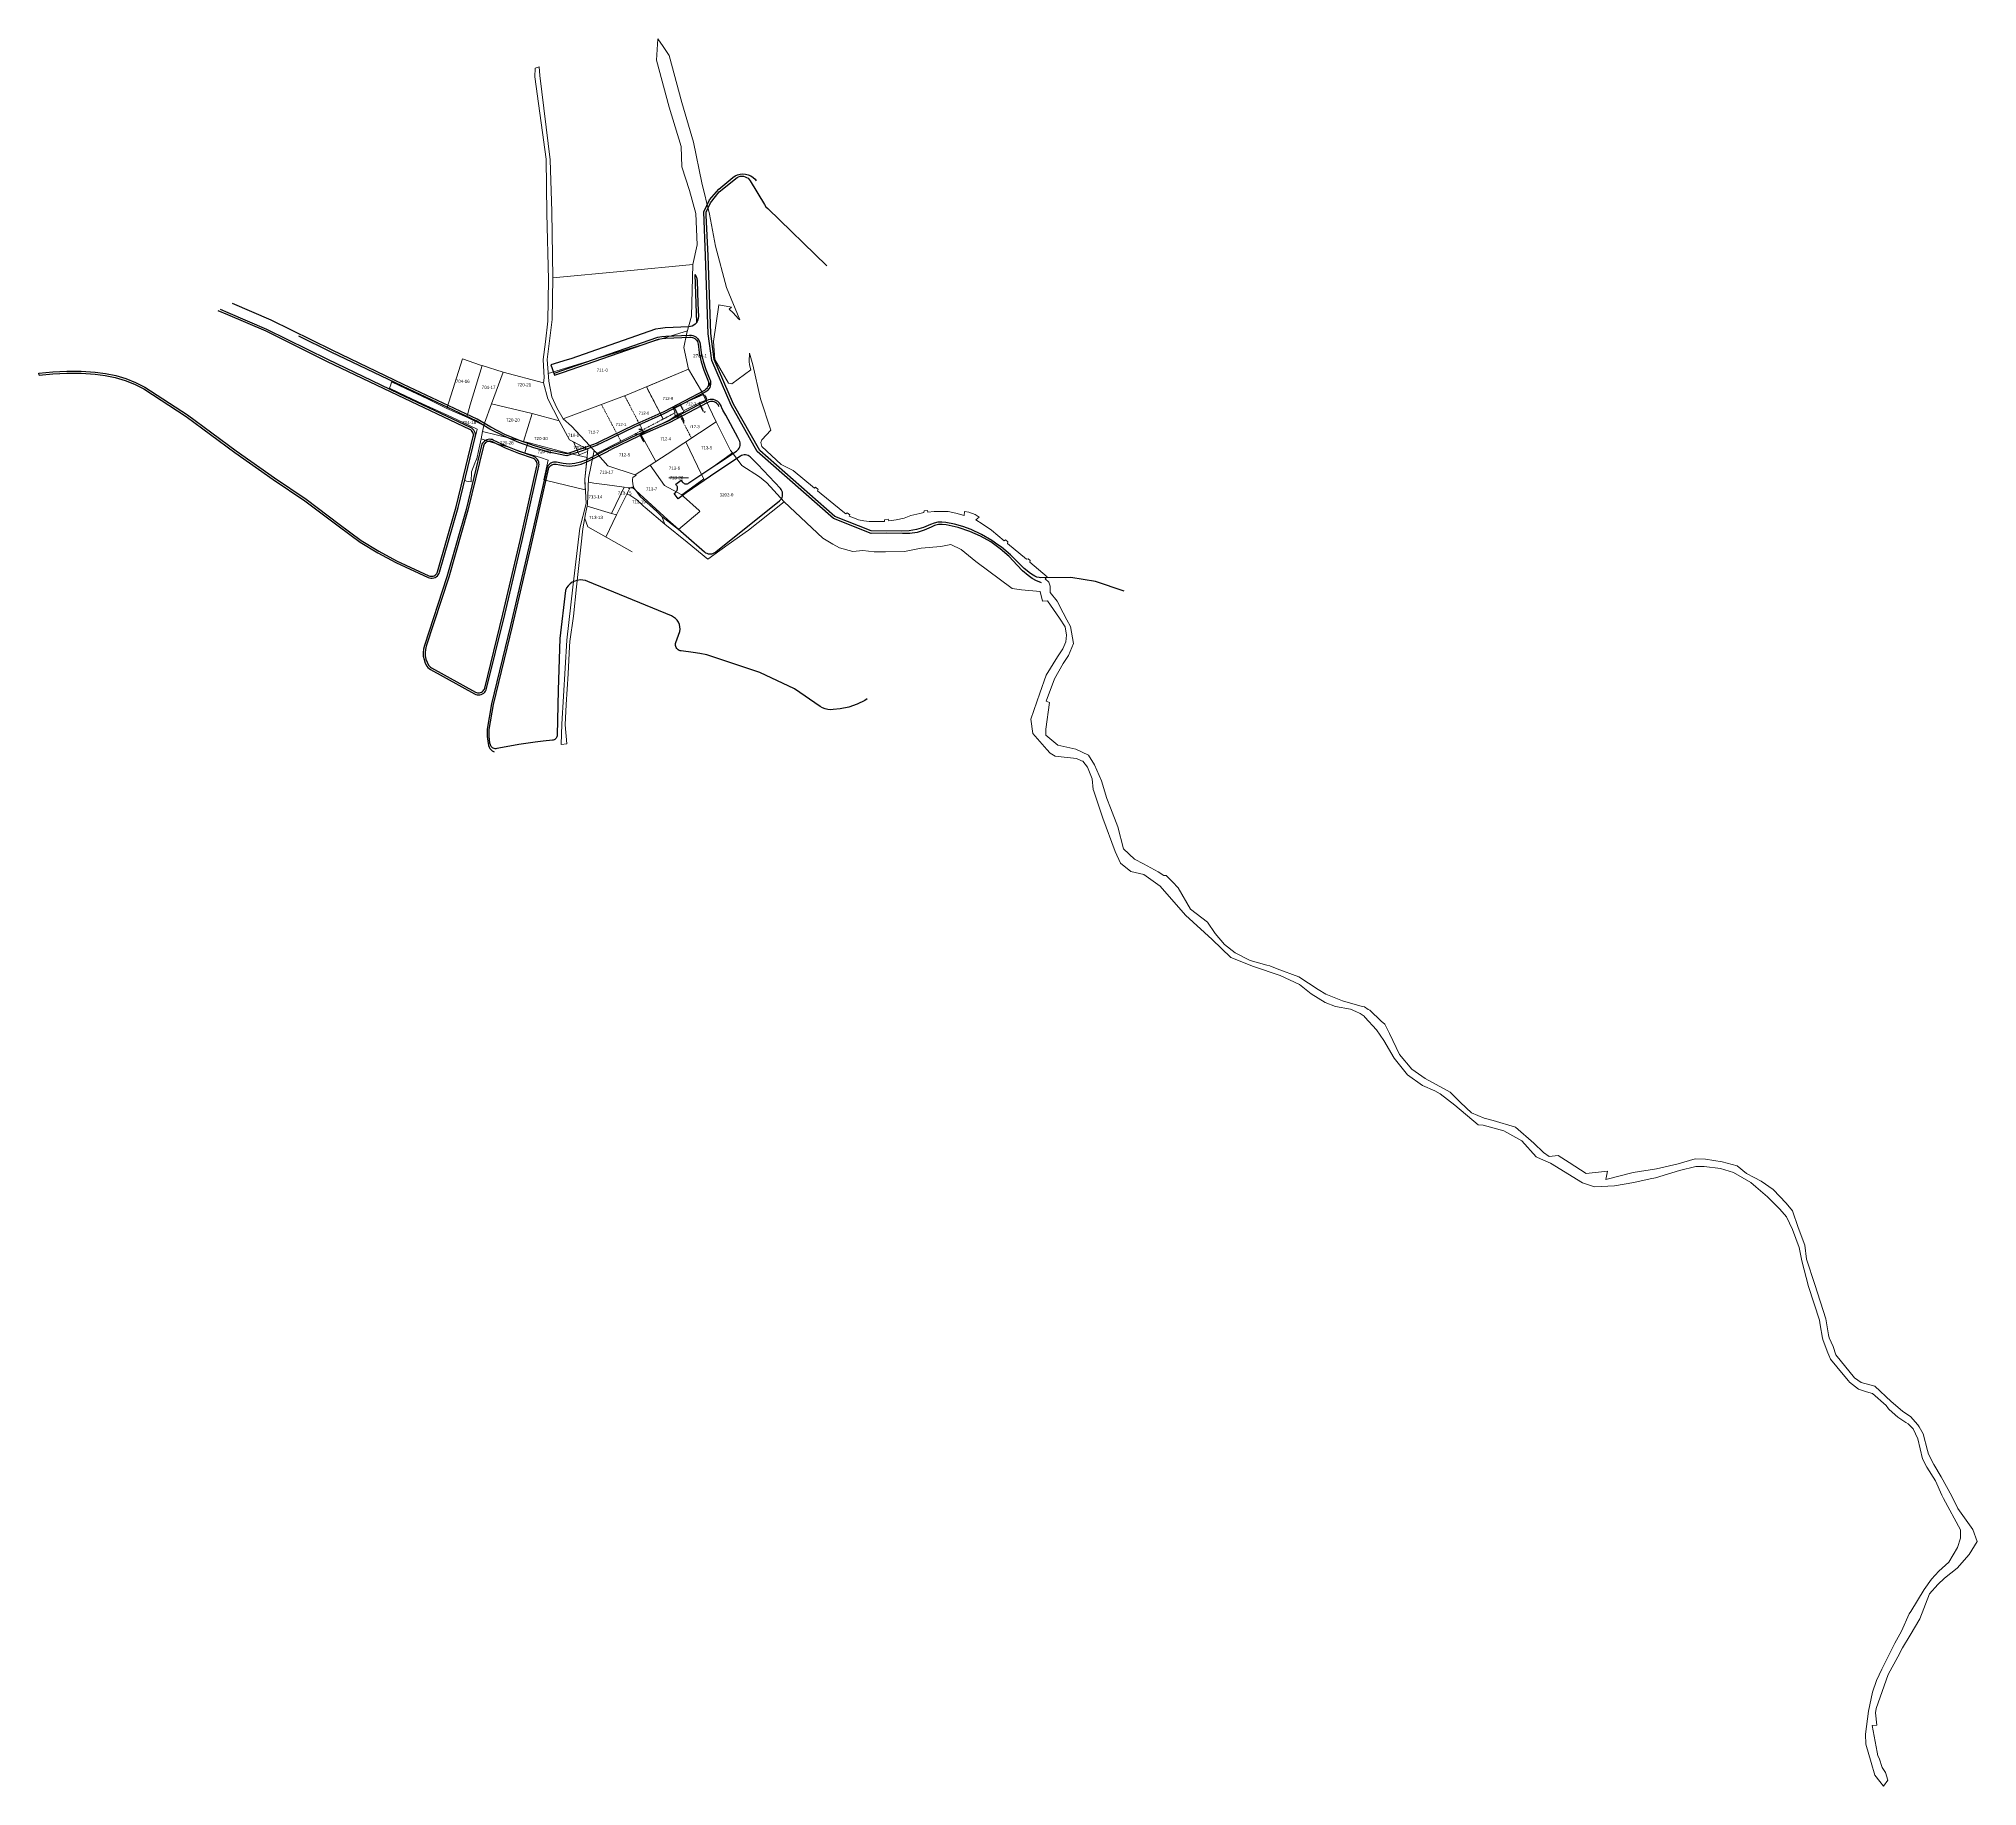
# Model space of a CAD drawing. Header units: metres. Extents: x 7511535 to 7512702, y 4691584 to 4692636.
import ezdxf

# ---------------------------------------------------------------- set-up
doc = ezdxf.new("R2010")
doc.units = ezdxf.units.M
doc.header["$PDMODE"] = 32
doc.header["$PDSIZE"] = 0.75
doc.linetypes.add('DASHED', pattern=[0.75, 0.5, -0.25])
doc.layers.get('Defpoints').update_dxf_attribs({"lineweight": 0})
for name, color, linetype, lineweight in [('nr parcelat-mungese', 157, 'Continuous', 0), ('nr riregjistrim', 1, 'Continuous', 0), ('Nr-Baz', 250, 'Continuous', 0), ('Nr-Kojshi', 251, 'Continuous', 0), ('Parc-Baz', 7, 'Continuous', 0), ('Parc-Kojshi', 251, 'Continuous', 0), ('Parcela Baze', 7, 'Continuous', 0), ('parcelat-mungese', 157, 'Continuous', 0), ('pjesa per trajtim', 3, 'Continuous', 0), ('vijat rregullim', 1, 'Continuous', 0)]:
    doc.layers.add(name, color=color, linetype=linetype, lineweight=lineweight)
doc.layers.add('projekti-c', color=7, linetype='Continuous')
doc.layers.add('xhadet', color=5, linetype='Continuous')
doc.styles.get("Standard").update_dxf_attribs({"font": 'arial.ttf'})
doc.dimstyles.get("Standard").update_dxf_attribs({"dimtxt": 1.5, "dimasz": 0.18, "dimexe": 0.18, "dimexo": 0.0625, "dimgap": 0.09, "dimtad": 1, "dimtoh": 1, "dimzin": 0, "dimdsep": 46, "dimtxsty": 'Standard', "dimcen": 0.09, "dimse1": 1, "dimse2": 1, "dimsd1": 1, "dimsd2": 1, "dimadec": 0, "dimazin": 0, "dimtfac": 1, "dimtofl": 0, "dimtmove": 0, "dimatfit": 3, "dimfxl": 1, "dimtolj": 1, "dimtzin": 0, "dimarcsym": 0})

# ---------------------------------------------------------------- blocks, each defined once
blk = doc.blocks.new('*D61')
at = {"layer": 'Defpoints', "color": 0, "transparency": 16777216}
for p in [(7511920.6, 4692409.9), (7511923.1, 4692404.8), (7511923.8, 4692405.1)]:
    blk.add_point(p, dxfattribs=at)
at = {"layer": 'projekti-c', "color": 0, "lineweight": -2, "transparency": 16777216}
for p, q in [((7511920.7, 4692409.9), (7511921.4, 4692410.2)), ((7511921.5, 4692409.7), (7511923.5, 4692405.6)), ((7511923.1, 4692404.8), (7511923.8, 4692405.1))]:
    blk.add_line(p, q, dxfattribs=at)
at = {"layer": 'projekti-c', "color": 0, "transparency": 16777216}
for points in [[(7511921.6, 4692409.8), (7511921.4, 4692409.7), (7511921.3, 4692410.2)], [(7511923.6, 4692405.6), (7511923.5, 4692405.5), (7511923.8, 4692405.1)]]:
    blk.add_solid(points, dxfattribs=at)
at = {"layer": 'projekti-c', "color": 0, "transparency": 16777216, "insert": (7511922.9, 4692407.8), "char_height": 0.75, "attachment_point": 5, "rotation": 296.0459}
blk.add_mtext('\\A1;5.66', dxfattribs=at)
blk = doc.blocks.new('*D62')
at = {"layer": 'Defpoints', "color": 0, "transparency": 16777216}
for p in [(7511932.7, 4692416.3), (7511933.4, 4692416.7), (7511936.3, 4692411.3)]:
    blk.add_point(p, dxfattribs=at)
at = {"layer": 'projekti-c', "color": 0, "lineweight": -2, "transparency": 16777216}
for p, q in [((7511933.4, 4692416.7), (7511932.7, 4692416.3)), ((7511935.4, 4692411.3), (7511933, 4692415.9)), ((7511936.3, 4692411.2), (7511935.6, 4692410.8))]:
    blk.add_line(p, q, dxfattribs=at)
at = {"layer": 'projekti-c', "color": 0, "transparency": 16777216}
for points in [[(7511933, 4692415.9), (7511932.9, 4692415.8), (7511932.7, 4692416.3)], [(7511935.5, 4692411.4), (7511935.3, 4692411.3), (7511935.6, 4692410.9)]]:
    blk.add_solid(points, dxfattribs=at)
at = {"layer": 'projekti-c', "color": 0, "transparency": 16777216, "insert": (7511934.6, 4692413.8), "char_height": 0.75, "attachment_point": 5, "rotation": 298.1403}
blk.add_mtext('\\A1;6.17', dxfattribs=at)
blk = doc.blocks.new('*D63')
at = {"layer": 'Defpoints', "color": 0, "transparency": 16777216}
for p in [(7511897.7, 4692397.7), (7511899.2, 4692393.1), (7511899.8, 4692393.4)]:
    blk.add_point(p, dxfattribs=at)
at = {"layer": 'projekti-c', "color": 0, "lineweight": -2, "transparency": 16777216}
for p, q in [((7511897.7, 4692397.7), (7511897, 4692397.4)), ((7511897.3, 4692397), (7511899, 4692393.6)), ((7511899.8, 4692393.4), (7511899.1, 4692393.1))]:
    blk.add_line(p, q, dxfattribs=at)
at = {"layer": 'projekti-c', "color": 0, "transparency": 16777216}
for points in [[(7511897.4, 4692397), (7511897.3, 4692396.9), (7511897.1, 4692397.4)], [(7511899.1, 4692393.6), (7511898.9, 4692393.5), (7511899.2, 4692393.1)]]:
    blk.add_solid(points, dxfattribs=at)
at = {"layer": 'projekti-c', "color": 0, "transparency": 16777216, "insert": (7511898.6, 4692395.5), "char_height": 0.75, "attachment_point": 5, "rotation": 296.0459}
blk.add_mtext('\\A1;4.80', dxfattribs=at)
blk = doc.blocks.new('*D64')
at = {"layer": 'Defpoints', "color": 0, "transparency": 16777216}
for p in [(7511935.2, 4692421.5), (7511936.8, 4692418.2), (7511937.3, 4692418.4)]:
    blk.add_point(p, dxfattribs=at)
at = {"layer": 'projekti-c', "color": 0, "lineweight": -2, "transparency": 16777216}
for p, q in [((7511935.2, 4692421.6), (7511935.8, 4692421.8)), ((7511935.9, 4692421.3), (7511937.1, 4692418.9)), ((7511936.8, 4692418.2), (7511937.4, 4692418.5))]:
    blk.add_line(p, q, dxfattribs=at)
at = {"layer": 'projekti-c', "color": 0, "transparency": 16777216}
for points in [[(7511936, 4692421.4), (7511935.9, 4692421.3), (7511935.7, 4692421.8)], [(7511937.2, 4692418.9), (7511937, 4692418.8), (7511937.3, 4692418.4)]]:
    blk.add_solid(points, dxfattribs=at)
at = {"layer": 'projekti-c', "color": 0, "transparency": 16777216, "insert": (7511936.9, 4692420.3), "char_height": 0.75, "attachment_point": 5, "rotation": 295.3609}
blk.add_mtext('\\A1;3.72', dxfattribs=at)
blk = doc.blocks.new('*D65')
at = {"layer": 'Defpoints', "color": 0, "transparency": 16777216}
for p in [(7511921.6, 4692415.4), (7511921.6, 4692415.4), (7511923.3, 4692411.6)]:
    blk.add_point(p, dxfattribs=at)
at = {"layer": 'projekti-c', "color": 0, "lineweight": -2, "transparency": 16777216}
for p, q in [((7511921.6, 4692415.5), (7511921.7, 4692415.5)), ((7511923.1, 4692412.1), (7511921.8, 4692415)), ((7511923.3, 4692411.7), (7511923.4, 4692411.7))]:
    blk.add_line(p, q, dxfattribs=at)
at = {"layer": 'projekti-c', "color": 0, "transparency": 16777216}
for points in [[(7511921.9, 4692415), (7511921.7, 4692415), (7511921.6, 4692415.4)], [(7511923.1, 4692412.1), (7511923, 4692412.1), (7511923.3, 4692411.6)]]:
    blk.add_solid(points, dxfattribs=at)
at = {"layer": 'projekti-c', "color": 0, "transparency": 16777216, "insert": (7511922.8, 4692413.7), "char_height": 0.75, "attachment_point": 5, "rotation": 294.1266}
blk.add_mtext('\\A1;4.16', dxfattribs=at)
blk = doc.blocks.new('*D66')
at = {"layer": 'Defpoints', "color": 0, "transparency": 16777216}
for p in [(7511918.3, 4692410.6), (7511918.6, 4692408.6), (7511919.3, 4692409)]:
    blk.add_point(p, dxfattribs=at)
at = {"layer": 'projekti-c', "color": 0, "lineweight": -2, "transparency": 16777216}
for p, q in [((7511918.3, 4692410.6), (7511917.5, 4692410.2)), ((7511917.9, 4692409.8), (7511918.3, 4692409)), ((7511919.2, 4692409), (7511918.5, 4692408.6)), ((7511918.6, 4692408.6), (7511918.8, 4692408.2)), ((7511918.8, 4692408.2), (7511920.7, 4692408.2))]:
    blk.add_line(p, q, dxfattribs=at)
at = {"layer": 'projekti-c', "color": 0, "transparency": 16777216}
for points in [[(7511917.9, 4692409.8), (7511917.8, 4692409.7), (7511917.6, 4692410.2)], [(7511918.4, 4692409.1), (7511918.2, 4692409), (7511918.6, 4692408.6)]]:
    blk.add_solid(points, dxfattribs=at)
at = {"layer": 'projekti-c', "color": 0, "transparency": 16777216, "insert": (7511919.8, 4692408.6), "char_height": 0.75, "attachment_point": 5}
blk.add_mtext('\\A1;1.86', dxfattribs=at)
blk = doc.blocks.new('*D67')
at = {"layer": 'Defpoints', "color": 0, "transparency": 16777216}
for p in [(7511917.2, 4692413.5), (7511919.3, 4692409), (7511919.9, 4692409.3)]:
    blk.add_point(p, dxfattribs=at)
at = {"layer": 'projekti-c', "color": 0, "lineweight": -2, "transparency": 16777216}
for p, q in [((7511917.2, 4692413.5), (7511917.9, 4692413.8)), ((7511918, 4692413.3), (7511919.7, 4692409.8)), ((7511919.3, 4692409), (7511920, 4692409.4))]:
    blk.add_line(p, q, dxfattribs=at)
at = {"layer": 'projekti-c', "color": 0, "transparency": 16777216}
for points in [[(7511918.1, 4692413.4), (7511918, 4692413.3), (7511917.8, 4692413.8)], [(7511919.8, 4692409.8), (7511919.6, 4692409.8), (7511919.9, 4692409.3)]]:
    blk.add_solid(points, dxfattribs=at)
at = {"layer": 'projekti-c', "color": 0, "transparency": 16777216, "insert": (7511919.3, 4692411.7), "char_height": 0.75, "attachment_point": 5, "rotation": 295.0328}
blk.add_mtext('\\A1;4.90', dxfattribs=at)
blk = doc.blocks.new('*D68')
at = {"layer": 'Defpoints', "color": 0, "transparency": 16777216}
for p in [(7511896.9, 4692399.2), (7511897.7, 4692397.7), (7511898.7, 4692400.2)]:
    blk.add_point(p, dxfattribs=at)
at = {"layer": 'projekti-c', "color": 0, "lineweight": -2, "transparency": 16777216}
for p, q in [((7511898.5, 4692400.6), (7511896.5, 4692400.6)), ((7511896.9, 4692399.2), (7511898.8, 4692400.2)), ((7511897.7, 4692397.7), (7511899.6, 4692398.7)), ((7511898.7, 4692400.2), (7511898.5, 4692400.6)), ((7511899.3, 4692399.1), (7511898.9, 4692399.8))]:
    blk.add_line(p, q, dxfattribs=at)
at = {"layer": 'projekti-c', "color": 0, "transparency": 16777216}
for points in [[(7511899, 4692399.8), (7511898.9, 4692399.7), (7511898.7, 4692400.2)], [(7511899.4, 4692399.2), (7511899.2, 4692399.1), (7511899.5, 4692398.7)]]:
    blk.add_solid(points, dxfattribs=at)
at = {"layer": 'projekti-c', "color": 0, "transparency": 16777216, "insert": (7511897.5, 4692401.1), "char_height": 0.75, "attachment_point": 5}
blk.add_mtext('\\A1;1.73', dxfattribs=at)

msp = doc.modelspace()

# ---------------------------------------------------------------- linework, layer by layer
at = {"layer": 'Parc-Baz', "flags": 128}
msp.add_lwpolyline([(7511942.993, 4692405.116), (7511913.452, 4692385.678), (7511902.611, 4692378.579), (7511894.291, 4692373.23), (7511877.791, 4692378.6), (7511870.102, 4692387.2), (7511870.032, 4692387.28), (7511869.842, 4692387.49), (7511869.532, 4692387.82), (7511855.942, 4692402.56), (7511850.842, 4692406.99), (7511889.413, 4692421.428), (7511926.304, 4692436.845), (7511934.243, 4692423.576)], close=True, dxfattribs=at)
at = {"layer": 'Parc-Kojshi', "flags": 128}
for points in [[(7511922.338, 4692558.69), (7511921.869, 4692570.87), (7511914.649, 4692594.569), (7511907.05, 4692622.838), (7511907.921, 4692635.707), (7511911.211, 4692631.017), (7511914.8, 4692625.687), (7511922.319, 4692597.438), (7511929.399, 4692573.469), (7511934.488, 4692548.92), (7511939.017, 4692530.111), (7511942.596, 4692510.841), (7511949.295, 4692485.922), (7511957.167, 4692466.535), (7511956.405, 4692467.183), (7511953.275, 4692470.733), (7511950.915, 4692472.953), (7511952.155, 4692474.133), (7511944.615, 4692475.523), (7511941.484, 4692453.574), (7511942.294, 4692442.655), (7511950.453, 4692428.365), (7511952.433, 4692427.925), (7511963.864, 4692436.394), (7511963.094, 4692439.334), (7511962.864, 4692441.404), (7511963.089, 4692446.399), (7511965.014, 4692439.454), (7511969.643, 4692419.044), (7511975.882, 4692400.075), (7511970.432, 4692394.226), (7511969.802, 4692392.676), (7511970.412, 4692390.216), (7511982.192, 4692379.356), (7511989.322, 4692375.776), (7512002.111, 4692365.206), (7512002.731, 4692365.836), (7512004.481, 4692364.366), (7512004.091, 4692363.636), (7512019.171, 4692351.116), (7512021.061, 4692349.675), (7512021.771, 4692350.405), (7512023.541, 4692349.225), (7512023.161, 4692348.425), (7512026.181, 4692347.055), (7512028.691, 4692346.225), (7512031.9, 4692345.545), (7512035.04, 4692345.025), (7512038.46, 4692345.075), (7512044.361, 4692345.165), (7512044.411, 4692346.095), (7512046.601, 4692346.455), (7512046.961, 4692345.545), (7512051.371, 4692346.224), (7512056.211, 4692347.214), (7512060.221, 4692348.684), (7512065.611, 4692349.974), (7512068.051, 4692350.543), (7512068.191, 4692351.533), (7512070.261, 4692351.673), (7512070.391, 4692350.753), (7512074.171, 4692351.093), (7512078.411, 4692351.193), (7512082.601, 4692351.123), (7512087.281, 4692350.063), (7512092.331, 4692348.833), (7512092.471, 4692351.202), (7512095.101, 4692350.642), (7512098.861, 4692349.262), (7512101.241, 4692347.792), (7512099.341, 4692346.112), (7512103.131, 4692343.802), (7512108.67, 4692339.832), (7512116.42, 4692333.452), (7512117.12, 4692334.092), (7512118.64, 4692332.792), (7512118.3, 4692331.832), (7512129.85, 4692322.432), (7512130.76, 4692322.652), (7512132.02, 4692321.612), (7512131.75, 4692320.702), (7512142.269, 4692311.752), (7512141.009, 4692310.642), (7512143.279, 4692308.532), (7512143.999, 4692306.202), (7512144.089, 4692302.393), (7512148.299, 4692297.223), (7512151.809, 4692290.093), (7512154.169, 4692285.913), (7512156.268, 4692281.903), (7512158.018, 4692271.773), (7512155.048, 4692264.534), (7512151.898, 4692259.664), (7512146.737, 4692250.445), (7512141.597, 4692236.906), (7512143.627, 4692236.266), (7512141.366, 4692220.096), (7512141.466, 4692216.477), (7512148.646, 4692210.436), (7512159.446, 4692208.126), (7512167.196, 4692204.526), (7512170.835, 4692198.646), (7512175.025, 4692189.106), (7512178.165, 4692178.387), (7512180.434, 4692172.797), (7512184.724, 4692161.327), (7512188.164, 4692148.178), (7512194.883, 4692141.948), (7512200.16, 4692139.04), (7512209.013, 4692134.157), (7512212.413, 4692132.117), (7512213.943, 4692132.087), (7512217.593, 4692128.277), (7512221.053, 4692124.637), (7512228.582, 4692111.838), (7512238.662, 4692103.868), (7512243.357, 4692097.165), (7512249.052, 4692090.448), (7512255.326, 4692085.394), (7512264.351, 4692080.878), (7512274.375, 4692078.12), (7512276.241, 4692077.627), (7512280.651, 4692075.927), (7512293.761, 4692071.107), (7512305.371, 4692063.477), (7512309.931, 4692060.637), (7512319.91, 4692056.626), (7512331.88, 4692053.266), (7512333.18, 4692052.926), (7512335.42, 4692051.366), (7512336.43, 4692051.046), (7512343.32, 4692044.446), (7512345.48, 4692042.536), (7512348.21, 4692036.906), (7512354.369, 4692024.316), (7512361.759, 4692015.376), (7512369.779, 4692009.856), (7512384.869, 4692001.586), (7512391.108, 4691995.356), (7512397.568, 4691989.246), (7512405.268, 4691985.876), (7512410.628, 4691984.536), (7512424.138, 4691980.575), (7512435.108, 4691970.995), (7512441.016, 4691965.373), (7512444.415, 4691962.969), (7512449.867, 4691963.495), (7512456.497, 4691959.335), (7512466.737, 4691952.665), (7512479.467, 4691954.064), (7512478.597, 4691949.075), (7512494.867, 4691953.254), (7512508.917, 4691955.533), (7512522.007, 4691958.432), (7512532.327, 4691961.482), (7512538.417, 4691961.272), (7512548.467, 4691959.771), (7512557.467, 4691957.251), (7512563.187, 4691952.751), (7512567.807, 4691950.181), (7512571.914, 4691947.939), (7512579.187, 4691942.941), (7512579.217, 4691942.921), (7512587.096, 4691934.781), (7512590.866, 4691930.231), (7512594.266, 4691920.091), (7512598.276, 4691909.601), (7512599.355, 4691901.082), (7512604.235, 4691885.782), (7512610.884, 4691865.103), (7512612.624, 4691855.463), (7512613.024, 4691853.683), (7512615.303, 4691848.433), (7512617.033, 4691843.444), (7512628.263, 4691829.654), (7512632.113, 4691826.904), (7512640.353, 4691824.663), (7512650.342, 4691815.384), (7512657.082, 4691809.533), (7512662.082, 4691806.223), (7512664.772, 4691803.166), (7512666.322, 4691801.403), (7512667.102, 4691800.082), (7512669.592, 4691795.864), (7512672.167, 4691786.002), (7512672.751, 4691783.764), (7512675.881, 4691777.554), (7512680.261, 4691770.094), (7512686.71, 4691758.395), (7512690.36, 4691751.015), (7512699.41, 4691738.285), (7512702.049, 4691731.035), (7512697.209, 4691723.346), (7512689.979, 4691715.096), (7512682.328, 4691709.007), (7512678.378, 4691705.317), (7512673.308, 4691699.588), (7512667.548, 4691684.679), (7512661.667, 4691674.719), (7512657.137, 4691667.07), (7512654.307, 4691661.77), (7512648.466, 4691651.031), (7512641.236, 4691630.622), (7512640.885, 4691627.932), (7512641.595, 4691620.633), (7512638.905, 4691620.443), (7512641.725, 4691604.273), (7512642.284, 4691602.193), (7512642.974, 4691600.694), (7512644.734, 4691595.004), (7512646.924, 4691592.124), (7512648.194, 4691587.374), (7512645.624, 4691583.814), (7512643.344, 4691586.764), (7512640.464, 4691590.544), (7512638.264, 4691598.044), (7512635.095, 4691609.133), (7512634.755, 4691615.253), (7512636.575, 4691629.023), (7512639.026, 4691640.512), (7512641.426, 4691647.371), (7512644.546, 4691654.331), (7512651.237, 4691667.51), (7512652.437, 4691669.89), (7512656.387, 4691677.12), (7512661.168, 4691687.679), (7512662.108, 4691689.029), (7512670.078, 4691702.248), (7512674.428, 4691708.507), (7512678.879, 4691713.227), (7512684.969, 4691718.726), (7512690.209, 4691727.606), (7512692.059, 4691733.115), (7512692.059, 4691738.135), (7512681.793, 4691757.02), (7512680.717, 4691758.996), (7512676.991, 4691767.715), (7512671.723, 4691775.895), (7512669.041, 4691780.824), (7512666.291, 4691792.934), (7512663.422, 4691798.964), (7512660.412, 4691801.904), (7512659.022, 4691802.734), (7512654.242, 4691805.984), (7512649.072, 4691810.524), (7512648.652, 4691810.984), (7512647.262, 4691813.034), (7512638.942, 4691820.314), (7512635.362, 4691821.284), (7512630.542, 4691822.904), (7512625.163, 4691827.104), (7512624.663, 4691827.814), (7512621.433, 4691831.663), (7512613.713, 4691840.864), (7512612.7, 4691843.37), (7512612.21, 4691844.78), (7512609.369, 4691852.215), (7512608.854, 4691853.564), (7512607.592, 4691861.635), (7512607.164, 4691864.373), (7512600.545, 4691884.712), (7512596.485, 4691900.142), (7512594.966, 4691908.182), (7512590.923, 4691918.869), (7512587.186, 4691926.661), (7512583.176, 4691931.091), (7512575.737, 4691938.571), (7512568.787, 4691944.691), (7512565.687, 4691947.281), (7512555.317, 4691953.161), (7512547.557, 4691955.751), (7512537.667, 4691956.802), (7512532.607, 4691956.802), (7512522.767, 4691954.383), (7512508.337, 4691950.133), (7512505.29, 4691949.424), (7512495.447, 4691947.134), (7512483.807, 4691945.205), (7512471.737, 4691944.635), (7512464.487, 4691947.005), (7512445.167, 4691958.836), (7512437.317, 4691962.376), (7512436.597, 4691962.636), (7512436.497, 4691962.746), (7512427.918, 4691972.386), (7512417.048, 4691978.316), (7512404.668, 4691981.806), (7512401.738, 4691981.966), (7512387.568, 4691993.786), (7512378.789, 4692000.646), (7512375.509, 4692002.466), (7512368.079, 4692005.617), (7512359.109, 4692011.957), (7512351.049, 4692022.037), (7512344.96, 4692032.616), (7512340.49, 4692039.176), (7512333.44, 4692046.726), (7512332.96, 4692047.406), (7512330.61, 4692049.056), (7512328.02, 4692050.21), (7512324.86, 4692051.616), (7512315.78, 4692053.227), (7512309.61, 4692055.647), (7512301.221, 4692060.747), (7512294.201, 4692066.507), (7512282.481, 4692071.937), (7512266.381, 4692077.268), (7512252.701, 4692082.768), (7512241.552, 4692093.598), (7512225.492, 4692108.148), (7512210.213, 4692125.568), (7512200.403, 4692132.588), (7512192.653, 4692134.448), (7512186.403, 4692139.398), (7512183.114, 4692146.478), (7512175.794, 4692166.507), (7512170.246, 4692182.808), (7512169.885, 4692183.867), (7512169.285, 4692190.287), (7512166.555, 4692197.216), (7512163.655, 4692200.796), (7512162.952, 4692201.12), (7512159.862, 4692202.545), (7512146.993, 4692203.832), (7512144.026, 4692205.637), (7512141.988, 4692207.968), (7512133.626, 4692217.547), (7512132.346, 4692226.226), (7512137.837, 4692241.826), (7512141.617, 4692252.585), (7512148.378, 4692263.644), (7512151.608, 4692268.394), (7512153.508, 4692272.673), (7512153.938, 4692276.623), (7512153.108, 4692281.783), (7512149.689, 4692286.913), (7512142.499, 4692297.313), (7512139.499, 4692297.213), (7512137.969, 4692302.953), (7512126.869, 4692304.003), (7512121.209, 4692304.743), (7512099.37, 4692321.114), (7512090.4, 4692328.334), (7512084.23, 4692331.224), (7512078.21, 4692330.164), (7512066.38, 4692329.075), (7512056.28, 4692327.065), (7512044.93, 4692326.926), (7512038.19, 4692326.936), (7512031.28, 4692327.606), (7512025.23, 4692326.976), (7512017.28, 4692329.357), (7512013.22, 4692331.467), (7512007.31, 4692335.187), (7511984.021, 4692356.967), (7511973.491, 4692368.387), (7511969.121, 4692372.097), (7511958.422, 4692378.737), (7511952.79, 4692386.36), (7511951.692, 4692387.847), (7511942.993, 4692405.116), (7511934.243, 4692423.576), (7511926.304, 4692436.845), (7511923.594, 4692449.795), (7511925.324, 4692458.665), (7511928.115, 4692468.724), (7511928.906, 4692499.773), (7511931.506, 4692511.742), (7511930.717, 4692530.531), (7511926.918, 4692544.381), (7511922.338, 4692558.69)], [(7511836.84, 4692613.671), (7511843.008, 4692562.893), (7511844.037, 4692531.635), (7511844.806, 4692491.736), (7511844.335, 4692466.788), (7511841.314, 4692442.589), (7511842.303, 4692429.599), (7511844.196, 4692420.144), (7511847.043, 4692413.54), (7511850.842, 4692406.99), (7511855.942, 4692402.56), (7511869.532, 4692387.82), (7511866.161, 4692371.131), (7511865.611, 4692355.392), (7511864.33, 4692349.682), (7511862.81, 4692340.782), (7511859.049, 4692305.784), (7511857.078, 4692288.165), (7511854.938, 4692272.976), (7511854.77, 4692269.967), (7511853.85, 4692253.526), (7511852.809, 4692234.939), (7511852.126, 4692222.728), (7511853.075, 4692211.219), (7511849.775, 4692210.839), (7511850.086, 4692223.128), (7511853.168, 4692273.706), (7511856.659, 4692305.544), (7511860.87, 4692341.013), (7511864.671, 4692355.972), (7511863.891, 4692370.581), (7511865.802, 4692388.54), (7511854.772, 4692394.29), (7511848.432, 4692405.77), (7511841.753, 4692418.98), (7511839.113, 4692428.619), (7511839.413, 4692431.669), (7511838.864, 4692442.629), (7511840.22, 4692453.3), (7511841.795, 4692465.618), (7511842.125, 4692490.697), (7511841.017, 4692530.625), (7511840.728, 4692563.153), (7511833.84, 4692612.771), (7511834.14, 4692618.051), (7511836.49, 4692618.871), (7511836.84, 4692613.671)], [(7511850.842, 4692406.99), (7511847.043, 4692413.54), (7511844.196, 4692420.144), (7511842.303, 4692429.599), (7511841.314, 4692442.589), (7511844.335, 4692466.788), (7511844.806, 4692491.736), (7511887.426, 4692495.884), (7511928.906, 4692499.773), (7511928.115, 4692468.724), (7511925.324, 4692458.665), (7511923.594, 4692449.795), (7511926.304, 4692436.845), (7511889.413, 4692421.428), (7511850.842, 4692406.99)], [(7511934.243, 4692423.576), (7511926.304, 4692436.845), (7511900.988, 4692426.265), (7511911.134, 4692406.817), (7511918.293, 4692410.626), (7511917.184, 4692413.476), (7511935.205, 4692421.547)]]:
    msp.add_lwpolyline(points, close=True, dxfattribs=at)
for points in [[(7511802.134, 4692439.041), (7511795.025, 4692415.3), (7511792.946, 4692407.92), (7511780.904, 4692413.079), (7511790.385, 4692443.028), (7511801.254, 4692439.321), (7511802.134, 4692439.041)], [(7511803.255, 4692402.972), (7511792.946, 4692407.92), (7511795.025, 4692415.3), (7511802.134, 4692439.041), (7511814.883, 4692434.99), (7511807.854, 4692415.961), (7511803.532, 4692404.262), (7511803.255, 4692402.972)], [(7511791.617, 4692370.02), (7511793.351, 4692376.999), (7511799.257, 4692400.764), (7511783.87, 4692407.923), (7511766.175, 4692415.911), (7511756.334, 4692420.623), (7511746.49, 4692425.33), (7511747.1, 4692427.42), (7511747.65, 4692429.26), (7511756.52, 4692425.06), (7511769.21, 4692419.052), (7511780.904, 4692413.079), (7511792.946, 4692407.92), (7511803.255, 4692402.972), (7511802.446, 4692399.204), (7511801.503, 4692394.812), (7511799.962, 4692387.633), (7511798.891, 4692382.903), (7511798.76, 4692382.57), (7511797.846, 4692380.243), (7511795.781, 4692374.984), (7511795.471, 4692368.914), (7511792.821, 4692369.484), (7511791.617, 4692370.02)], [(7511848.432, 4692405.77), (7511832.19, 4692410.041), (7511807.854, 4692415.961), (7511814.883, 4692434.99), (7511839.113, 4692428.619), (7511841.753, 4692418.98), (7511848.432, 4692405.77)], [(7511832.19, 4692410.041), (7511827.035, 4692393.191), (7511802.446, 4692399.204), (7511803.255, 4692402.972), (7511803.532, 4692404.262), (7511807.854, 4692415.961), (7511832.19, 4692410.041)], [(7511857.115, 4692393.069), (7511860.548, 4692385.191), (7511865.667, 4692387.273), (7511865.275, 4692383.587), (7511852.321, 4692386.739), (7511829.666, 4692392.598), (7511827.035, 4692393.191), (7511832.19, 4692410.041), (7511848.432, 4692405.77), (7511854.772, 4692394.29), (7511857.115, 4692393.069)], [(7511827.901, 4692386.502), (7511826.693, 4692386.865), (7511816.812, 4692390.192), (7511808.257, 4692392.584), (7511801.503, 4692394.812), (7511802.446, 4692399.204), (7511827.035, 4692393.191), (7511829.666, 4692392.598), (7511827.901, 4692386.502)], [(7511839.256, 4692370.227), (7511841.888, 4692381.982), (7511837.3, 4692383.677), (7511827.901, 4692386.502), (7511829.666, 4692392.598), (7511852.321, 4692386.739), (7511865.275, 4692383.587), (7511863.891, 4692370.581), (7511864.234, 4692364.166), (7511853.246, 4692366.84), (7511839.256, 4692370.227)], [(7511865.667, 4692387.273), (7511860.548, 4692385.191), (7511857.115, 4692393.069), (7511865.802, 4692388.54), (7511865.667, 4692387.273)], [(7511866.161, 4692371.131), (7511869.532, 4692387.82), (7511869.842, 4692387.49), (7511870.032, 4692387.28), (7511870.102, 4692387.2), (7511877.791, 4692378.6), (7511894.291, 4692373.23), (7511894.943, 4692372.976), (7511892.856, 4692371.514), (7511892.758, 4692370.324), (7511892.71, 4692369.743), (7511892.786, 4692367.666), (7511893.466, 4692365.435), (7511890.286, 4692365.442), (7511887.703, 4692365.8), (7511877.458, 4692367.218), (7511869.461, 4692368.275), (7511866.082, 4692368.871), (7511866.161, 4692371.131)], [(7511984.021, 4692356.967), (7511968.34, 4692344.458), (7511962.497, 4692339.88), (7511950.248, 4692331.332), (7511937.962, 4692322.418), (7511925.491, 4692332.643), (7511912.211, 4692343.575), (7511910.408, 4692348.042), (7511920.285, 4692340.217), (7511933.22, 4692351.09), (7511932.73, 4692351.68), (7511923.27, 4692360.23), (7511922.3, 4692361.1), (7511935.68, 4692370.75), (7511934.09, 4692373.38), (7511939.92, 4692377.23), (7511952.79, 4692386.36), (7511954.994, 4692383.377), (7511958.422, 4692378.737), (7511969.121, 4692372.097), (7511973.491, 4692368.387), (7511984.021, 4692356.967)], [(7511876.621, 4692335.79), (7511883.095, 4692349.068), (7511889.344, 4692361.676)], [(7511887.703, 4692365.8), (7511879.94, 4692349.998), (7511883.095, 4692349.068)], [(7511893.466, 4692365.435), (7511897.246, 4692360.267), (7511907.287, 4692351.18), (7511910.408, 4692348.042), (7511912.211, 4692343.575), (7511900.258, 4692353.644), (7511899.376, 4692354.42), (7511895.198, 4692358.097), (7511891, 4692360.963), (7511889.344, 4692361.676), (7511890.881, 4692364.849), (7511890.286, 4692365.442), (7511893.466, 4692365.435)], [(7511863.876, 4692347.021), (7511865.807, 4692341.869), (7511892.386, 4692326.927)], [(7511879.94, 4692349.998), (7511865.363, 4692354.287)]]:
    msp.add_lwpolyline(points, dxfattribs=at)
at = {"layer": 'Parcela Baze', "flags": 128}
msp.add_lwpolyline([(7511894.291, 4692373.23), (7511902.611, 4692378.579), (7511913.452, 4692385.678), (7511942.993, 4692405.116), (7511951.692, 4692387.847), (7511952.79, 4692386.36), (7511939.92, 4692377.23), (7511934.09, 4692373.38), (7511935.68, 4692370.75), (7511922.3, 4692361.1), (7511923.27, 4692360.23), (7511932.73, 4692351.68), (7511933.22, 4692351.09), (7511920.285, 4692340.217), (7511910.408, 4692348.042), (7511907.287, 4692351.18), (7511897.246, 4692360.267), (7511893.466, 4692365.435), (7511892.786, 4692367.666), (7511892.71, 4692369.743), (7511892.758, 4692370.324), (7511892.856, 4692371.514), (7511894.943, 4692372.976), (7511894.291, 4692373.23)], dxfattribs=at)
at = {"layer": 'parcelat-mungese', "linetype": 'DASHED', "ltscale": 2, "flags": 128}
for points in [[(7511900.988, 4692426.265), (7511911.134, 4692406.817)], [(7511873.936, 4692415.635), (7511885.628, 4692393.466)], [(7511887.921, 4692420.869), (7511898.703, 4692400.202)], [(7511894.088, 4692397.746), (7511898.703, 4692400.202), (7511911.134, 4692406.817), (7511918.293, 4692410.626), (7511917.184, 4692413.476), (7511935.205, 4692421.547)], [(7511920.631, 4692409.869), (7511928.146, 4692395.346)]]:
    msp.add_lwpolyline(points, dxfattribs=at)
at = {"layer": 'pjesa per trajtim', "flags": 128}
msp.add_lwpolyline([(7511925.682, 4692459.954), (7511841.953, 4692434.202)], dxfattribs=at)
at = {"layer": 'vijat rregullim', "flags": 128}
for points in [[(7511871.08, 4692386.106), (7511885.628, 4692393.466), (7511894.088, 4692397.746), (7511897.7, 4692397.706), (7511908.118, 4692402.948), (7511915.233, 4692406.594), (7511920.631, 4692409.869), (7511923.58, 4692411.059), (7511923.278, 4692411.647), (7511933.435, 4692416.688), (7511936.797, 4692418.187)], [(7511897.7, 4692397.706), (7511906.736, 4692381.28)], [(7511924.67, 4692393.059), (7511934.09, 4692373.38)], [(7511903.271, 4692379.011), (7511911.823, 4692366.724), (7511922.3, 4692361.1)], [(7511914.507, 4692371.43), (7511926.339, 4692371.43)]]:
    msp.add_lwpolyline(points, dxfattribs=at)
at = {"layer": 'xhadet'}
for p, q in [((7511932.549, 4692448.74), (7511932.849, 4692446.601)), ((7511932.849, 4692446.601), (7511933.621, 4692443.082)), ((7511933.621, 4692443.082), (7511934.01, 4692441.324)), ((7511934.01, 4692441.324), (7511935.583, 4692436.156)), ((7511935.583, 4692436.156), (7511938.101, 4692430.173)), ((7511938.101, 4692430.173), (7511939.492, 4692426.866)), ((7511939.492, 4692426.866), (7511939.497, 4692426.854))]:
    msp.add_line(p, q, dxfattribs=at)
for points in [[(7512138.831, 4692308.272), (7512138.489, 4692308.351), (7512135.749, 4692309.39), (7512133.177, 4692310.796), (7512130.822, 4692312.54), (7512127.452, 4692315.415), (7512124.131, 4692318.934), (7512119.315, 4692324.076), (7512114.008, 4692328.708), (7512108.264, 4692332.786), (7512102.139, 4692336.266), (7512095.696, 4692339.115), (7512088.642, 4692341.462), (7512081.406, 4692343.166), (7512079.091, 4692343.4), (7512076.77, 4692343.238), (7512074.51, 4692342.682), (7512072.378, 4692341.751), (7512068.3, 4692339.888), (7512064.004, 4692338.602), (7512059.573, 4692337.917), (7512055.09, 4692337.846), (7512045.658, 4692338.12), (7512036.223, 4692337.941), (7512013.723, 4692346.831), (7511967.69, 4692387.286), (7511952.123, 4692415.189), (7511940.477, 4692442.045), (7511938.256, 4692458.179), (7511936.68, 4692504.988), (7511935.693, 4692531.563), (7511939.092, 4692538.756), (7511944.587, 4692545.228), (7511953.022, 4692552.225), (7511954.379, 4692553.166), (7511955.878, 4692553.86), (7511957.473, 4692554.288), (7511959.119, 4692554.435), (7511960.765, 4692554.297), (7511962.363, 4692553.88), (7511963.865, 4692553.194), (7511965.228, 4692552.261), (7511966.411, 4692551.108), (7511967.141, 4692550.097)], [(7512188.596, 4692303.268), (7512171.285, 4692309.04), (7512156.468, 4692311.381), (7512138.221, 4692311.226), (7512137.367, 4692311.361), (7512136.09, 4692311.656), (7512134.867, 4692312.128), (7512133.722, 4692312.766), (7512132.192, 4692313.766), (7512128.5, 4692316.737), (7512125.119, 4692320.058), (7512120.106, 4692325.052), (7512114.69, 4692329.606), (7512112.608, 4692331.076), (7512108.909, 4692333.687), (7512102.805, 4692337.265), (7512096.42, 4692340.316), (7512091.494, 4692342.177), (7512086.427, 4692343.616), (7512081.258, 4692344.621), (7512078.889, 4692344.8), (7512076.52, 4692344.624), (7512074.204, 4692344.099), (7512071.991, 4692343.235), (7512067.884, 4692341.546), (7512063.613, 4692340.331), (7512059.232, 4692339.605), (7512054.797, 4692339.378), (7512036.379, 4692339.477), (7512014.371, 4692348.196), (7511969.285, 4692387.855), (7511953.459, 4692415.853), (7511941.741, 4692442.714), (7511939.798, 4692458.222), (7511938.118, 4692504.993), (7511936.986, 4692529.475), (7511937.075, 4692531.405), (7511939.561, 4692536.858), (7511944.909, 4692543.539), (7511945.595, 4692544.106), (7511954.779, 4692551.689), (7511955.603, 4692552.257), (7511956.512, 4692552.677), (7511957.479, 4692552.935), (7511958.476, 4692553.024), (7511959.474, 4692552.94), (7511960.442, 4692552.688), (7511961.354, 4692552.273), (7511962.181, 4692551.709), (7511962.899, 4692551.012), (7511963.487, 4692550.201), (7511972.103, 4692535.903), (7511972.994, 4692534.614), (7511974.046, 4692533.452), (7512009.625, 4692498.953)], [(7511930.175, 4692493.805), (7511930.836, 4692476.348), (7511931.268, 4692464.93)], [(7511930.175, 4692493.805), (7511930.183, 4692493.797), (7511930.725, 4692493.004), (7511931.133, 4692492.134), (7511931.397, 4692491.21), (7511931.51, 4692490.256), (7511932.035, 4692476.393), (7511932.332, 4692468.54), (7511932.281, 4692467.501), (7511932.052, 4692466.486), (7511931.65, 4692465.526), (7511931.268, 4692464.93)], [(7511535.45, 4692433.135), (7511535.293, 4692434.325), (7511543.664, 4692435.138), (7511552.206, 4692435.704), (7511560.766, 4692435.669), (7511569.302, 4692435.032), (7511575.539, 4692434.29), (7511581.686, 4692433.002), (7511587.697, 4692431.178), (7511593.523, 4692428.834), (7511599.121, 4692425.986), (7511624.776, 4692409.289), (7511654.089, 4692387.68), (7511677.135, 4692371.393), (7511696.226, 4692358.497), (7511716.128, 4692343.504), (7511729.428, 4692333.766), (7511739.912, 4692327.349), (7511750.702, 4692321.461), (7511770.117, 4692312.502), (7511770.733, 4692312.28), (7511771.378, 4692312.167), (7511772.033, 4692312.167), (7511772.678, 4692312.278), (7511773.295, 4692312.499), (7511773.864, 4692312.823), (7511774.369, 4692313.239), (7511774.796, 4692313.737), (7511775.131, 4692314.299), (7511775.364, 4692314.912), (7511786.469, 4692353.888), (7511796.781, 4692396.249), (7511796.881, 4692396.89), (7511796.869, 4692397.539), (7511796.748, 4692398.176), (7511796.519, 4692398.783), (7511796.191, 4692399.343), (7511795.772, 4692399.839), (7511795.275, 4692400.256), (7511794.715, 4692400.582), (7511751.62, 4692420.978), (7511708.662, 4692441.514), (7511672.093, 4692459.678), (7511649.016, 4692469.535), (7511643.368, 4692471.947)], [(7511535.45, 4692433.135), (7511543.774, 4692433.943), (7511552.242, 4692434.505), (7511560.729, 4692434.47), (7511569.192, 4692433.837), (7511575.321, 4692433.109), (7511581.362, 4692431.846), (7511587.269, 4692430.057), (7511592.996, 4692427.756), (7511598.498, 4692424.96), (7511624.092, 4692408.302), (7511653.387, 4692386.707), (7511676.452, 4692370.406), (7511695.528, 4692357.52), (7511715.412, 4692342.541), (7511728.747, 4692332.777), (7511739.307, 4692326.312), (7511750.177, 4692320.382), (7511769.614, 4692311.413), (7511770.425, 4692311.121), (7511771.273, 4692310.972), (7511772.135, 4692310.971), (7511772.984, 4692311.118), (7511773.795, 4692311.409), (7511774.545, 4692311.835), (7511775.21, 4692312.383), (7511775.771, 4692313.037), (7511776.211, 4692313.777), (7511776.518, 4692314.583), (7511787.63, 4692353.581), (7511797.947, 4692395.965), (7511798.078, 4692396.809), (7511798.063, 4692397.662), (7511797.903, 4692398.501), (7511797.602, 4692399.3), (7511797.171, 4692400.036), (7511796.62, 4692400.688), (7511795.966, 4692401.237), (7511795.228, 4692401.667), (7511752.135, 4692422.062), (7511709.188, 4692442.592), (7511672.596, 4692460.768), (7511649.359, 4692470.693), (7511644.733, 4692472.669)], [(7511938.101, 4692430.173), (7511938.346, 4692429.421), (7511938.465, 4692428.64), (7511938.454, 4692427.85), (7511938.314, 4692427.072), (7511938.048, 4692426.328), (7511937.663, 4692425.638), (7511937.17, 4692425.02), (7511936.583, 4692424.491), (7511935.917, 4692424.066), (7511911.479, 4692411.17), (7511893.518, 4692403.111), (7511872.744, 4692393.07), (7511870.819, 4692392.14), (7511862.046, 4692388.915), (7511853.204, 4692385.885), (7511852.099, 4692386.026), (7511842.774, 4692388.033), (7511833.597, 4692390.632), (7511824.605, 4692393.812), (7511815.834, 4692397.559), (7511807.32, 4692401.86), (7511799.098, 4692406.695), (7511754.798, 4692427.661), (7511711.904, 4692448.166), (7511675.195, 4692466.4), (7511651.926, 4692476.339)], [(7511931.268, 4692464.93), (7511931.088, 4692464.65), (7511930.384, 4692463.884), (7511929.558, 4692463.251), (7511928.634, 4692462.771), (7511927.642, 4692462.457), (7511926.611, 4692462.32), (7511912.418, 4692461.671), (7511909.445, 4692461.386), (7511906.515, 4692460.809), (7511855.443, 4692443.132), (7511853.284, 4692442.385), (7511843.504, 4692439.379), (7511845.352, 4692434.349)], [(7511939.492, 4692426.866), (7511939.473, 4692426.762), (7511939.14, 4692425.832), (7511938.66, 4692424.969), (7511938.044, 4692424.197), (7511937.309, 4692423.536), (7511936.477, 4692423.005), (7511912.006, 4692410.09), (7511894.025, 4692402.024), (7511872.973, 4692391.848), (7511872.481, 4692391.61), (7511871.341, 4692391.06), (7511862.275, 4692387.709), (7511853.092, 4692384.691), (7511851.896, 4692384.843), (7511842.506, 4692386.863), (7511833.264, 4692389.479), (7511824.208, 4692392.678), (7511815.375, 4692396.449), (7511806.8, 4692400.776), (7511798.519, 4692405.641), (7511754.283, 4692426.577), (7511711.379, 4692447.087), (7511691.871, 4692456.777)], [(7511845.352, 4692434.349), (7511846.962, 4692434.906), (7511849.553, 4692435.803), (7511907.93, 4692456.008), (7511910.272, 4692456.454), (7511912.646, 4692456.676), (7511927.066, 4692457.335), (7511928.075, 4692457.296), (7511929.063, 4692457.089), (7511930.002, 4692456.719), (7511930.866, 4692456.196), (7511931.63, 4692455.536), (7511931.804, 4692455.326)], [(7511845.352, 4692434.349), (7511845.766, 4692433.222), (7511850.531, 4692434.872), (7511908.267, 4692454.855), (7511910.469, 4692455.27), (7511912.701, 4692455.477), (7511927.121, 4692456.136), (7511927.927, 4692456.105), (7511928.717, 4692455.94), (7511929.468, 4692455.644), (7511930.158, 4692455.227), (7511930.769, 4692454.7), (7511931.283, 4692454.079), (7511931.686, 4692453.379), (7511931.966, 4692452.623), (7511932.115, 4692451.83), (7511932.117, 4692451.826), (7511932.116, 4692451.822), (7511932.549, 4692448.74)], [(7511931.804, 4692455.326), (7511932.273, 4692454.758), (7511932.776, 4692453.882), (7511933.125, 4692452.935), (7511933.31, 4692451.942), (7511934.04, 4692446.741), (7511935.174, 4692441.612), (7511936.704, 4692436.587), (7511939.207, 4692430.638), (7511939.514, 4692429.699), (7511939.662, 4692428.722), (7511939.649, 4692427.735), (7511939.492, 4692426.866)], [(7511932.549, 4692448.74), (7511932.831, 4692446.684), (7511932.849, 4692446.601)], [(7511932.849, 4692446.601), (7511932.861, 4692446.515), (7511933.621, 4692443.082)], [(7511933.621, 4692443.082), (7511933.998, 4692441.365), (7511934.01, 4692441.324)], [(7511934.01, 4692441.324), (7511934.019, 4692441.282), (7511935.583, 4692436.156)], [(7511892.347, 4692365.986), (7511913.89, 4692346.124), (7511935.962, 4692326.853), (7511936.637, 4692326.359), (7511937.382, 4692325.978), (7511938.178, 4692325.719), (7511939.005, 4692325.589), (7511939.841, 4692325.591), (7511940.667, 4692325.725), (7511941.462, 4692325.987), (7511942.205, 4692326.372), (7511942.878, 4692326.869), (7511981.177, 4692357.63), (7511981.774, 4692358.197), (7511982.27, 4692358.854), (7511982.652, 4692359.584), (7511982.909, 4692360.366), (7511983.034, 4692361.18), (7511983.023, 4692362.003), (7511982.878, 4692362.814), (7511982.601, 4692363.59), (7511982.201, 4692364.309), (7511981.688, 4692364.954), (7511968.043, 4692379.462), (7511964.112, 4692383.482), (7511963.546, 4692384.033), (7511962.901, 4692384.488), (7511962.191, 4692384.835), (7511961.436, 4692385.067), (7511960.654, 4692385.176), (7511959.865, 4692385.162), (7511959.087, 4692385.023), (7511958.342, 4692384.763), (7511957.646, 4692384.389), (7511943.486, 4692375.107), (7511924.947, 4692362.297), (7511920.071, 4692358.806), (7511917.743, 4692362.058), (7511918.54, 4692362.629), (7511918.901, 4692362.933), (7511919.21, 4692363.29), (7511919.459, 4692363.691), (7511919.642, 4692364.126), (7511919.754, 4692364.584), (7511919.794, 4692365.054), (7511919.759, 4692365.525), (7511919.65, 4692365.984), (7511919.471, 4692366.421), (7511919.226, 4692366.824), (7511918.652, 4692367.619), (7511921.853, 4692369.93), (7511922.534, 4692369.013), (7511922.87, 4692368.631), (7511923.266, 4692368.312), (7511923.711, 4692368.065), (7511924.191, 4692367.896), (7511924.692, 4692367.81), (7511925.201, 4692367.811), (7511925.702, 4692367.897), (7511926.181, 4692368.067), (7511926.625, 4692368.315), (7511943.393, 4692379.601), (7511955.268, 4692387.504), (7511955.912, 4692388.013), (7511956.463, 4692388.62), (7511956.908, 4692389.31), (7511957.234, 4692390.063), (7511957.433, 4692390.859), (7511957.498, 4692391.677), (7511957.429, 4692392.495), (7511957.227, 4692393.29), (7511956.898, 4692394.041), (7511956.02, 4692395.718), (7511948.736, 4692409.185), (7511947.093, 4692412.193), (7511945.657, 4692415.306), (7511945.824, 4692414.908), (7511945.365, 4692415.789), (7511944.766, 4692416.582), (7511944.044, 4692417.265), (7511943.219, 4692417.82), (7511942.315, 4692418.231), (7511941.354, 4692418.487), (7511940.365, 4692418.581), (7511939.374, 4692418.511), (7511938.408, 4692418.277), (7511937.494, 4692417.888), (7511914.178, 4692405.583), (7511895.927, 4692397.591), (7511879.663, 4692389.73), (7511877.937, 4692388.896), (7511865.508, 4692382.398), (7511864.701, 4692382.084), (7511861.436, 4692380.776), (7511858.009, 4692379.983), (7511854.501, 4692379.723), (7511850.995, 4692380.003), (7511846.894, 4692380.796), (7511846.043, 4692380.897), (7511845.187, 4692380.852), (7511844.352, 4692380.661), (7511843.561, 4692380.33), (7511842.839, 4692379.869), (7511842.205, 4692379.292), (7511841.68, 4692378.614), (7511841.278, 4692377.857), (7511841.011, 4692377.043), (7511830.324, 4692329.696), (7511819.228, 4692282.443), (7511807.723, 4692235.289), (7511805.13, 4692220.102), (7511805.122, 4692215.777), (7511805.702, 4692211.492), (7511806.043, 4692210.261), (7511806.379, 4692209.358), (7511806.863, 4692208.524), (7511807.481, 4692207.784), (7511808.216, 4692207.16), (7511809.045, 4692206.669), (7511809.485, 4692206.501)], [(7511944.718, 4692414.443), (7511944.35, 4692415.148), (7511943.871, 4692415.782), (7511943.294, 4692416.329), (7511942.634, 4692416.772), (7511941.91, 4692417.101), (7511941.142, 4692417.306), (7511940.351, 4692417.381), (7511939.558, 4692417.325), (7511938.785, 4692417.138), (7511938.054, 4692416.827), (7511914.699, 4692404.502), (7511896.429, 4692396.501), (7511879.889, 4692388.507)], [(7511836.285, 4692378.538), (7511836.397, 4692379.357), (7511836.372, 4692380.184), (7511836.212, 4692380.995), (7511835.919, 4692381.769), (7511835.504, 4692382.484), (7511834.976, 4692383.12), (7511834.35, 4692383.661), (7511833.644, 4692384.092), (7511832.876, 4692384.4), (7511824.695, 4692387.174), (7511816.684, 4692390.405), (7511808.867, 4692394.081), (7511808.11, 4692394.389), (7511807.313, 4692394.569), (7511806.497, 4692394.617), (7511805.684, 4692394.531), (7511804.896, 4692394.314), (7511804.154, 4692393.972), (7511803.478, 4692393.514), (7511802.885, 4692392.951), (7511802.392, 4692392.299), (7511802.012, 4692391.576), (7511801.754, 4692390.801), (7511792.465, 4692352.305), (7511780.943, 4692311.866), (7511767.377, 4692270.423), (7511766.86, 4692268.343), (7511766.652, 4692266.21), (7511766.756, 4692264.069), (7511767.17, 4692261.966), (7511767.886, 4692259.946), (7511768.888, 4692258.052), (7511769.499, 4692257.24), (7511770.237, 4692256.542), (7511771.082, 4692255.979), (7511797.613, 4692241.387), (7511798.372, 4692241.049), (7511799.177, 4692240.841), (7511800.005, 4692240.768), (7511800.833, 4692240.834), (7511801.639, 4692241.037), (7511802.4, 4692241.37), (7511803.096, 4692241.824), (7511803.707, 4692242.388), (7511804.216, 4692243.045), (7511804.609, 4692243.777), (7511804.876, 4692244.564), (7511815.735, 4692289.105), (7511826.226, 4692333.734), (7511836.346, 4692378.448)], [(7511835.114, 4692378.798), (7511835.199, 4692379.421), (7511835.18, 4692380.049), (7511835.058, 4692380.665), (7511834.836, 4692381.253), (7511834.52, 4692381.797), (7511834.119, 4692382.281), (7511833.643, 4692382.692), (7511833.106, 4692383.019), (7511832.523, 4692383.253), (7511824.278, 4692386.049), (7511816.204, 4692389.305), (7511808.326, 4692393.01), (7511807.75, 4692393.244), (7511807.145, 4692393.381), (7511806.525, 4692393.417), (7511805.907, 4692393.352), (7511805.309, 4692393.187), (7511804.745, 4692392.927), (7511804.231, 4692392.579), (7511803.78, 4692392.152), (7511803.405, 4692391.657), (7511803.116, 4692391.107), (7511802.92, 4692390.518), (7511793.626, 4692351.999), (7511782.09, 4692311.515), (7511768.517, 4692270.05), (7511768.043, 4692268.14), (7511767.851, 4692266.181), (7511767.947, 4692264.215), (7511768.328, 4692262.284), (7511768.985, 4692260.428), (7511769.905, 4692258.688), (7511770.394, 4692258.039), (7511770.984, 4692257.481), (7511771.661, 4692257.031), (7511798.192, 4692242.439), (7511798.768, 4692242.181), (7511799.38, 4692242.023), (7511800.009, 4692241.968), (7511800.639, 4692242.019), (7511801.251, 4692242.172), (7511801.83, 4692242.425), (7511802.358, 4692242.771), (7511802.823, 4692243.199), (7511803.21, 4692243.698), (7511803.508, 4692244.255), (7511803.711, 4692244.853), (7511814.541, 4692289.27), (7511825.004, 4692333.775), (7511835.098, 4692378.365)], [(7512033.876, 4692238.342), (7512032.56, 4692237.454), (7512027.82, 4692235.114), (7512022.808, 4692233.432), (7512017.615, 4692232.441), (7512013.379, 4692231.925), (7512011.765, 4692231.846), (7512010.156, 4692231.998), (7512008.586, 4692232.381), (7512007.087, 4692232.984), (7512005.69, 4692233.797), (7511990.118, 4692244.421), (7511969.319, 4692254.162), (7511937.367, 4692264.804), (7511933.261, 4692265.718), (7511929.144, 4692266.349), (7511921.922, 4692267.211), (7511921.264, 4692267.345), (7511920.683, 4692267.567), (7511920.146, 4692267.88), (7511919.668, 4692268.278), (7511919.26, 4692268.747), (7511918.935, 4692269.278), (7511918.701, 4692269.854), (7511918.564, 4692270.46), (7511918.528, 4692271.081), (7511918.594, 4692271.699), (7511918.773, 4692272.346), (7511921.177, 4692278.891), (7511921.337, 4692280.36), (7511921.246, 4692281.792), (7511920.911, 4692283.187), (7511920.343, 4692284.504), (7511919.558, 4692285.704), (7511918.579, 4692286.753), (7511917.435, 4692287.618), (7511916.206, 4692288.252), (7511865.731, 4692308.992), (7511864.286, 4692309.539), (7511862.691, 4692309.86), (7511861.065, 4692309.916), (7511859.452, 4692309.706), (7511857.894, 4692309.236), (7511856.434, 4692308.518), (7511855.111, 4692307.572), (7511853.959, 4692306.423), (7511853.01, 4692305.101), (7511852.241, 4692303.543), (7511848.91, 4692274.608), (7511847.983, 4692243.643), (7511847.348, 4692216.554), (7511847.294, 4692216.039), (7511847.159, 4692215.539), (7511846.947, 4692215.067), (7511846.661, 4692214.635), (7511846.311, 4692214.254), (7511845.904, 4692213.933), (7511845.451, 4692213.682), (7511844.964, 4692213.506), (7511844.455, 4692213.41), (7511838.873, 4692212.812), (7511833.996, 4692212.263), (7511824.307, 4692210.937), (7511812.295, 4692208.704), (7511810.999, 4692208.399), (7511810.46, 4692208.319), (7511809.916, 4692208.332), (7511809.382, 4692208.437), (7511808.873, 4692208.631), (7511808.405, 4692208.908), (7511807.99, 4692209.261), (7511807.641, 4692209.678), (7511807.368, 4692210.149), (7511807.178, 4692210.659), (7511806.88, 4692211.734), (7511806.322, 4692215.857), (7511806.329, 4692219.999), (7511808.898, 4692235.045), (7511820.395, 4692282.164), (7511831.493, 4692329.427), (7511842.17, 4692376.723), (7511842.386, 4692377.386), (7511842.692, 4692377.961), (7511843.09, 4692378.475), (7511843.571, 4692378.913), (7511844.119, 4692379.263), (7511844.72, 4692379.514), (7511845.354, 4692379.659), (7511846.004, 4692379.693), (7511846.709, 4692379.609), (7511851.098, 4692378.791), (7511854.498, 4692378.52), (7511858.19, 4692378.793), (7511861.796, 4692379.628), (7511865.141, 4692380.968), (7511877.931, 4692387.505), (7511878.459, 4692387.815), (7511879.822, 4692388.474)]]:
    msp.add_lwpolyline(points, dxfattribs=at)

# ---------------------------------------------------------------- texts
at = {"layer": 'nr parcelat-mungese'}
for s, p in [('712-8', (7511910.792, 4692418.283)), ('712-2', (7511924.7, 4692415.016)), ('712-1', (7511882.557, 4692402.654)), ('712-6', (7511896.366, 4692409.523)), ('712-3', (7511926.72, 4692401.308)), ('712-7', (7511866.02, 4692397.946)), ('712-4', (7511909.453, 4692394.053))]:
    msp.add_text(s, height=1.8, dxfattribs=at).set_placement(p)
at = {"layer": 'nr riregjistrim'}
for s, p in [('713-5', (7511933.939, 4692388.586)), ('712-5', (7511884.485, 4692384.308)), ('713-6', (7511914.546, 4692376.33)), ('713-7', (7511900.767, 4692363.759))]:
    msp.add_text(s, height=1.9, dxfattribs=at).set_placement(p)
at = {"layer": 'Nr-Baz'}
msp.add_text('713-28', height=1.9, dxfattribs=at).set_placement((7511914.954, 4692370.551))
at = {"layer": 'Nr-Kojshi'}
for s, p in [('711-0', (7511871.099, 4692435.264)), ('2786-1', (7511929.203, 4692443.953)), ('704-16', (7511786.359, 4692428.581)), ('704-17', (7511801.888, 4692424.934)), ('720-21', (7511823.39, 4692426.474)), ('704-18', (7511790.238, 4692403.809)), ('720-20', (7511816.554, 4692405.316)), ('720-28', (7511812.856, 4692391.518)), ('720-30', (7511833.425, 4692394.159)), ('719-0', (7511853.789, 4692396.033)), ('720-31', (7511857.029, 4692388.683)), ('720-32', (7511835.59, 4692386.253)), ('713-17', (7511872.894, 4692373.787)), ('713-14', (7511866.208, 4692359.022)), ('713-15', (7511883.807, 4692361.307)), ('713-19', (7511892.378, 4692355.99)), ('3202-0', (7511945.121, 4692360.232)), ('713-13', (7511866.55, 4692346.628))]:
    msp.add_text(s, height=1.9, dxfattribs=at).set_placement(p)

# ---------------------------------------------------------------- dimensions: what is measured, and where the dimension line sits
at = {"layer": 'projekti-c'}
for p1, p2, distance, picture, middle in [((7511917.184, 4692413.476), (7511919.258, 4692409.036), 0.71, '*D67', (7511919.252, 4692411.738)), ((7511923.278, 4692411.647), (7511921.577, 4692415.444), 0, '*D65', (7511922.818, 4692413.72)), ((7511936.343, 4692411.251), (7511933.435, 4692416.688), 0.79, '*D62', (7511934.57, 4692413.799)), ((7511935.205, 4692421.547), (7511936.797, 4692418.187), 0.576, '*D64', (7511936.908, 4692420.297)), ((7511897.7, 4692397.706), (7511896.886, 4692399.235), -2.058, '*D68', (7511897.485, 4692401.071)), ((7511918.293, 4692410.626), (7511919.258, 4692409.036), -0.817, '*D66', (7511919.802, 4692408.613)), ((7511920.631, 4692409.869), (7511923.115, 4692404.786), 0.721, '*D61', (7511922.906, 4692407.832)), ((7511897.7, 4692397.706), (7511899.807, 4692393.395), -0.654, '*D63', (7511898.55, 4692395.451))]:
    dim = msp.add_aligned_dim(p1=p1, p2=p2, distance=distance, dimstyle='Standard', override={"dimscale": 0.5, "dimasz": 1, "dimcen": 0, "dimse1": 0, "dimse2": 0, "dimsd1": 0, "dimsd2": 0}, dxfattribs=at)
    dim.commit()
    dim.dimension.update_dxf_attribs({"geometry": picture, "text_midpoint": middle})

doc.saveas('drawing.dxf')
